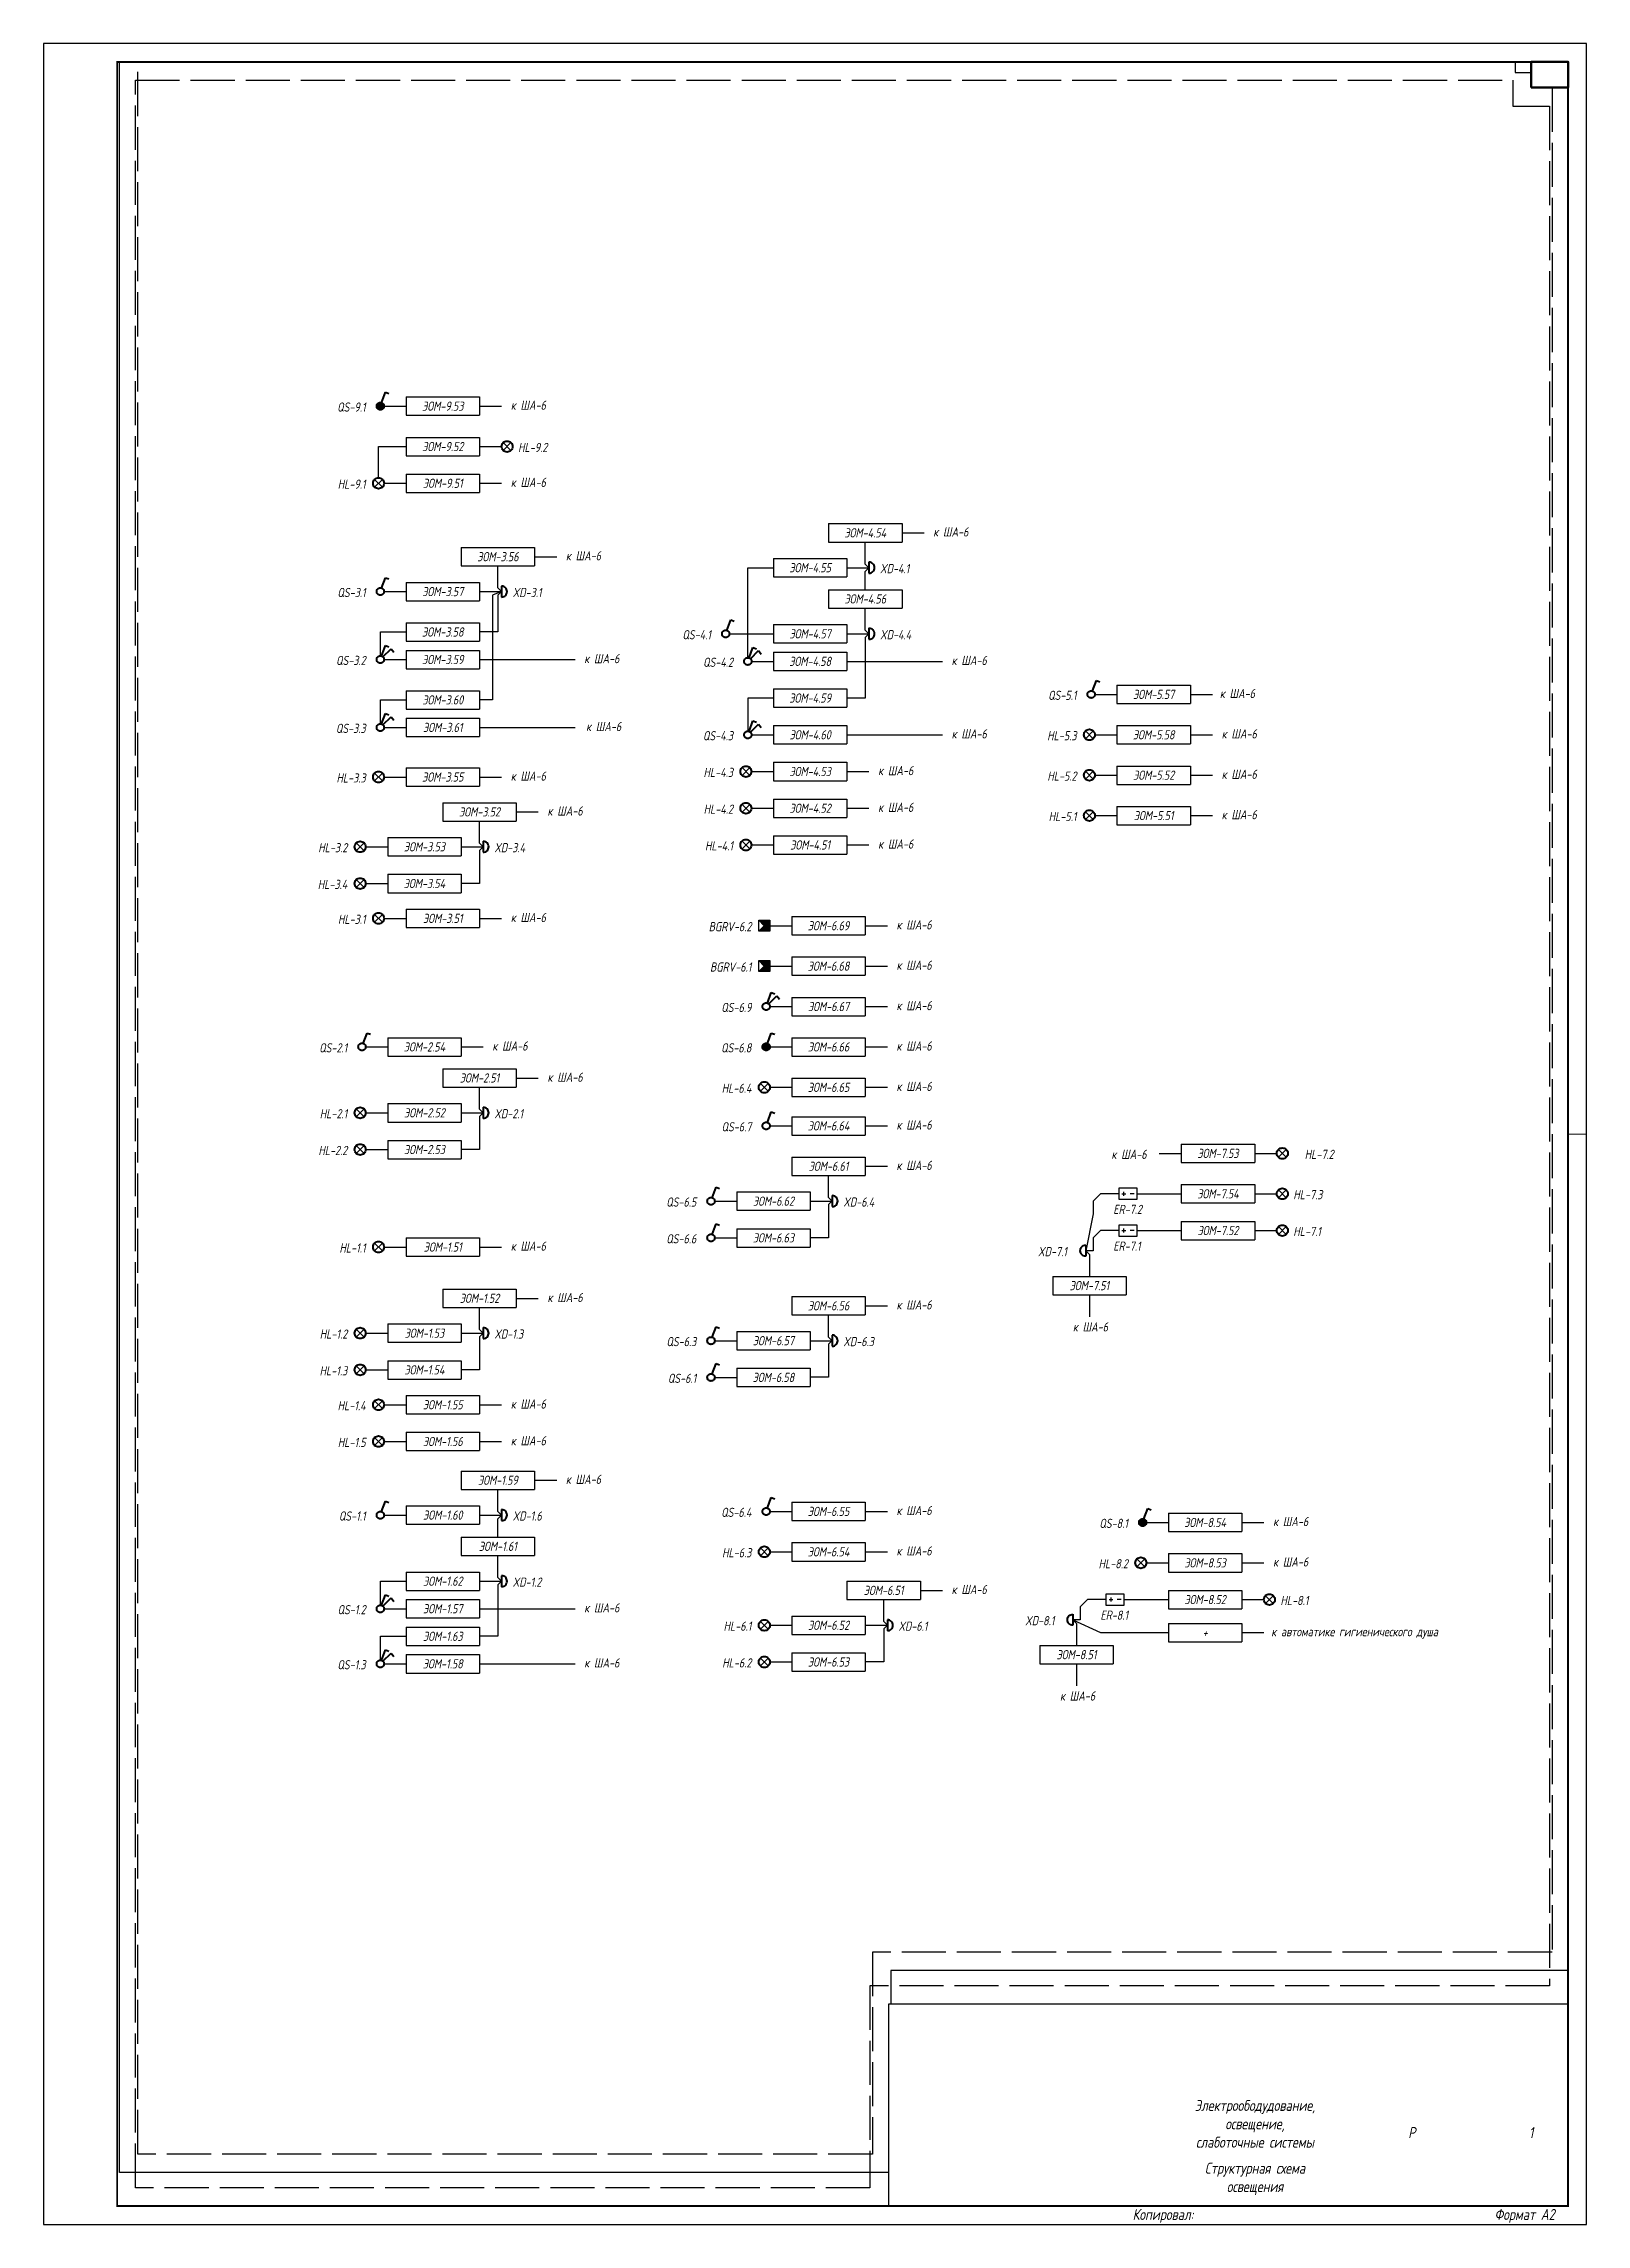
# Paper-space layout 'освещение' of a CAD drawing. Header units: millimetres. Extents: x 0 to 420, y 15 to 609.
# The model-space entities are those that its viewports show. They can reach past a viewport. Long polylines and large blocks are cut down to what shows.
import ezdxf
from ezdxf.enums import TextEntityAlignment as Align

# ---------------------------------------------------------------- set-up
doc = ezdxf.new("R2010")
doc.units = ezdxf.units.MM
doc.linetypes.add('ACAD_ISO02W100', pattern=[15, 12, -3])
doc.layers.add('noprint', color=2, linetype='Continuous', plot=False)
doc.layers.add('stamp', color=7, linetype='Continuous')
doc.styles.get("Standard").update_dxf_attribs({"font": 'arial.ttf'})
doc.styles.add('ГОСТ-ISOCPEUR', font='isocpeui.ttf', dxfattribs={"width": 0.8})
doc.linetypes.add('12V', pattern='A,12.7,-5.08,["12V",Standard,S=2.54,R=0,X=-2.54,Y=-1.27],-5.08', length=22.86)
doc.linetypes.add('220V_LINE', pattern='A,0.2,-0.05,["~220V",Standard,S=0.1,R=0,X=0,Y=-0.05],-0.4,0.1', length=0.75)

psp = doc.layouts.new('освещение')

# ---------------------------------------------------------------- texts
at = {"layer": 'stamp', "lineweight": 35, "style": 'ГОСТ-ISOCPEUR', "width": 0.8}
for s, p in [('Копировал:', (296.47, 16.05)), ('Формат А2', (394.97, 16.05))]:
    psp.add_text(s, height=3, dxfattribs=at).set_placement(p)
at = {"layer": 'stamp', "lineweight": 35, "char_height": 3, "width": 70.1573, "attachment_point": 5, "style": 'ГОСТ-ISOCPEUR'}
for s, insert in [('{Электроободудование,\\Pосвещение,\\Pслаботочные системы}', (329.78, 42.24)), ('{Структурная схема\\Pосвещения}', (329.78, 27.24))]:
    psp.add_mtext(s, dxfattribs=dict(at, insert=insert))
at = {"layer": 'stamp', "ltscale": 100, "char_height": 3, "attachment_point": 4, "style": 'ГОСТ-ISOCPEUR'}
for s, insert, width in [('{\\pxqc;Р}', (364.97, 39.84), 15), ('\\pxqc;1', (394.97, 39.84), 20)]:
    psp.add_mtext(s, dxfattribs=dict(at, insert=insert, width=width))

msp = doc.modelspace()

# ---------------------------------------------------------------- texts
at = {"style": 'ГОСТ-ISOCPEUR', "width": 0.8}
for s, p in [('QS-9.1', (-119, -588.5)), ('HL-9.1', (-119, -609.5)), ('QS-3.1', (-119, -639)), ('QS-4.1', (-25, -650.5)), ('QS-3.2', (-119, -657.5)), ('QS-4.2', (-19, -658)), ('QS-5.1', (74.5, -667)), ('QS-3.3', (-119, -676)), ('QS-4.3', (-19, -678)), ('HL-5.3', (74.5, -678)), ('HL-3.3', (-119, -689.5)), ('HL-4.3', (-19, -688)), ('HL-5.2', (74.5, -689)), ('HL-4.2', (-19, -698)), ('HL-5.1', (74.5, -700)), ('HL-3.2', (-124, -708.5)), ('HL-4.1', (-19, -708)), ('HL-3.4', (-124, -718.5)), ('HL-3.1', (-119, -728)), ('BGRV-6.2', (-14, -730)), ('BGRV-6.1', (-14, -741)), ('QS-6.9', (-14, -752)), ('QS-2.1', (-124, -763)), ('QS-6.8', (-14, -763)), ('HL-6.4', (-14, -774)), ('HL-2.1', (-124, -780.95)), ('QS-6.7', (-14, -784.5)), ('HL-2.2', (-124, -790.95)), ('HL-7.2', (144.5, -792)), ('QS-6.5', (-29, -805)), ('QS-6.6', (-29, -815)), ('HL-1.1', (-119, -817.5)), ('HL-1.2', (-124, -840.95)), ('QS-6.3', (-29, -843)), ('HL-1.3', (-124, -850.95)), ('QS-6.1', (-29, -853)), ('HL-1.4', (-119, -860.45)), ('HL-1.5', (-119, -870.45)), ('QS-1.1', (-119, -890.5)), ('QS-6.4', (-14, -889.5)), ('QS-8.1', (88.5, -892.5)), ('HL-6.3', (-14, -900.5)), ('HL-8.2', (88.5, -903.5)), ('QS-1.2', (-119, -916)), ('HL-6.1', (-14, -920.5)), ('QS-1.3', (-119, -931)), ('HL-6.2', (-14, -930.5))]:
    msp.add_text(s, height=2.5, dxfattribs=at).set_placement(p, align=Align.RIGHT)
for s, p in [('к ША-6', (-79.5, -588)), ('HL-9.2', (-77.5, -599.5)), ('к ША-6', (-79.5, -609)), ('к ША-6', (35.5, -622.5)), ('к ША-6', (-64.5, -629)), ('XD-4.1', (21, -632.5)), ('XD-3.1', (-79, -639)), ('XD-4.4', (21, -650.5)), ('к ША-6', (-59.5, -657)), ('к ША-6', (40.5, -657.5)), ('к ША-6', (113.5, -666.5)), ('к ША-6', (-59, -675.5)), ('к ША-6', (40.5, -677.5)), ('к ША-6', (114, -677.5)), ('к ША-6', (-79.5, -689)), ('к ША-6', (20.5, -687.5)), ('к ША-6', (114, -688.5)), ('к ША-6', (-69.5, -698.5)), ('к ША-6', (20.5, -697.5)), ('к ША-6', (114, -699.5)), ('XD-3.4', (-84, -708.5)), ('к ША-6', (20.5, -707.5)), ('к ША-6', (-79.5, -727.5)), ('к ША-6', (25.5, -729.5)), ('к ША-6', (25.5, -740.5)), ('к ША-6', (25.5, -751.5)), ('к ША-6', (-84.5, -762.5)), ('к ША-6', (25.5, -762.5)), ('к ША-6', (-69.5, -771)), ('к ША-6', (25.5, -773.5)), ('XD-2.1', (-84, -780.95)), ('к ША-6', (25.5, -784)), ('к ША-6', (84, -792)), ('к ША-6', (25.5, -795)), ('HL-7.3', (133.5, -803)), ('XD-6.4', (11, -805)), ('ER-7.2', (84.5, -807)), ('HL-7.1', (133.5, -813)), ('к ША-6', (-79.5, -817)), ('XD-7.1', (64, -818.5)), ('ER-7.1', (84.5, -817)), ('к ША-6', (-69.5, -831)), ('к ША-6', (25.5, -833)), ('к ША-6', (73.5, -839)), ('XD-1.3', (-84, -840.95)), ('XD-6.3', (11, -843)), ('к ША-6', (-79.5, -860)), ('к ША-6', (-79.5, -870)), ('к ША-6', (-64.5, -880.5)), ('XD-1.6', (-79, -890.5)), ('к ША-6', (25.5, -889)), ('к ША-6', (128, -892)), ('к ША-6', (25.5, -900)), ('к ША-6', (128, -903)), ('XD-1.2', (-79, -908.5)), ('к ША-6', (40.5, -910.5)), ('к ША-6', (-59.5, -915.5)), ('HL-8.1', (130, -913.5)), ('XD-6.1', (26, -920.5)), ('XD-8.1', (60.5, -919)), ('ER-8.1', (81, -917.5)), ('к автоматике гигиенического душа', (127.5, -922)), ('к ША-6', (-59.5, -930.5)), ('к ША-6', (70, -939.5))]:
    msp.add_text(s, height=2.5, dxfattribs=at).set_placement(p)

# ---------------------------------------------------------------- blocks, each defined once
blk = doc.blocks.new('*T58')
at = {"color": 0, "lineweight": -2}
for p, q in [((0, 0), (20, 0)), ((0, 0), (0, -5)), ((20, 0), (20, -5)), ((0, -5), (20, -5))]:
    blk.add_line(p, q, dxfattribs=at)
at = {"color": 0, "insert": (10, -2.5), "char_height": 2.5, "width": 19, "attachment_point": 5, "style": 'ГОСТ-ISOCPEUR'}
blk.add_mtext('{ЭОМ-1.51}', dxfattribs=at)
blk = doc.blocks.new('коробка коммутационная')
at = {"color": 0, "lineweight": -2}
blk.add_line((0, 3), (0, 0), dxfattribs=at)
blk.add_arc((0, 1.5), 1.5, 270, 90, dxfattribs=at)
blk = doc.blocks.new('*T59')
at = {"color": 0, "lineweight": -2}
for p, q in [((0, 0), (20, 0)), ((0, 0), (0, -5)), ((20, 0), (20, -5)), ((0, -5), (20, -5))]:
    blk.add_line(p, q, dxfattribs=at)
at = {"color": 0, "insert": (10, -2.5), "char_height": 2.5, "width": 19, "attachment_point": 5, "style": 'ГОСТ-ISOCPEUR'}
blk.add_mtext('{ЭОМ-1.52}', dxfattribs=at)
blk = doc.blocks.new('*T60')
at = {"color": 0, "lineweight": -2}
for p, q in [((0, 0), (20, 0)), ((0, 0), (0, -5)), ((20, 0), (20, -5)), ((0, -5), (20, -5))]:
    blk.add_line(p, q, dxfattribs=at)
at = {"color": 0, "insert": (10, -2.5), "char_height": 2.5, "width": 19, "attachment_point": 5, "style": 'ГОСТ-ISOCPEUR'}
blk.add_mtext('{ЭОМ-1.53}', dxfattribs=at)
blk = doc.blocks.new('*T61')
at = {"color": 0, "lineweight": -2}
for p, q in [((0, 0), (20, 0)), ((0, 0), (0, -5)), ((20, 0), (20, -5)), ((0, -5), (20, -5))]:
    blk.add_line(p, q, dxfattribs=at)
at = {"color": 0, "insert": (10, -2.5), "char_height": 2.5, "width": 19, "attachment_point": 5, "style": 'ГОСТ-ISOCPEUR'}
blk.add_mtext('{ЭОМ-1.54}', dxfattribs=at)
blk = doc.blocks.new('*T62')
at = {"color": 0, "lineweight": -2}
for p, q in [((0, 0), (20, 0)), ((0, 0), (0, -5)), ((20, 0), (20, -5)), ((0, -5), (20, -5))]:
    blk.add_line(p, q, dxfattribs=at)
at = {"color": 0, "insert": (10, -2.5), "char_height": 2.5, "width": 19, "attachment_point": 5, "style": 'ГОСТ-ISOCPEUR'}
blk.add_mtext('{ЭОМ-1.55}', dxfattribs=at)
blk = doc.blocks.new('*T63')
at = {"color": 0, "lineweight": -2}
for p, q in [((0, 0), (20, 0)), ((0, 0), (0, -5)), ((20, 0), (20, -5)), ((0, -5), (20, -5))]:
    blk.add_line(p, q, dxfattribs=at)
at = {"color": 0, "insert": (10, -2.5), "char_height": 2.5, "width": 19, "attachment_point": 5, "style": 'ГОСТ-ISOCPEUR'}
blk.add_mtext('{ЭОМ-1.56}', dxfattribs=at)
blk = doc.blocks.new('кнопка 1')
at = {"color": 0, "lineweight": -2}
for p, q in [((0.35, 0.94), (1.39, 3.78)), ((1.39, 3.78), (2.34, 3.45))]:
    blk.add_line(p, q, dxfattribs=at)
blk.add_circle((0, 0), 1, dxfattribs=at)
blk = doc.blocks.new('*T73')
at = {"color": 0, "lineweight": -2}
for p, q in [((0, 0), (20, 0)), ((0, 0), (0, -5)), ((20, 0), (20, -5)), ((0, -5), (20, -5))]:
    blk.add_line(p, q, dxfattribs=at)
at = {"color": 0, "insert": (10, -2.5), "char_height": 2.5, "width": 19, "attachment_point": 5, "style": 'ГОСТ-ISOCPEUR'}
blk.add_mtext('{ЭОМ-1.60}', dxfattribs=at)
blk = doc.blocks.new('*T74')
at = {"color": 0, "lineweight": -2}
for p, q in [((0, 0), (20, 0)), ((0, 0), (0, -5)), ((20, 0), (20, -5)), ((0, -5), (20, -5))]:
    blk.add_line(p, q, dxfattribs=at)
at = {"color": 0, "insert": (10, -2.5), "char_height": 2.5, "width": 19, "attachment_point": 5, "style": 'ГОСТ-ISOCPEUR'}
blk.add_mtext('{ЭОМ-1.57}', dxfattribs=at)
blk = doc.blocks.new('кнопка 2')
at = {"color": 0, "lineweight": -2}
for p, q in [((0.35, 0.94), (1.39, 3.78)), ((0.71, 0.71), (2.93, 2.93)), ((1.39, 3.78), (2.34, 3.45)), ((2.93, 2.93), (3.66, 2))]:
    blk.add_line(p, q, dxfattribs=at)
blk.add_circle((0, 0), 1, dxfattribs=at)
blk = doc.blocks.new('*T75')
at = {"color": 0, "lineweight": -2}
for p, q in [((0, 0), (20, 0)), ((0, 0), (0, -5)), ((20, 0), (20, -5)), ((0, -5), (20, -5))]:
    blk.add_line(p, q, dxfattribs=at)
at = {"color": 0, "insert": (10, -2.5), "char_height": 2.5, "width": 19, "attachment_point": 5, "style": 'ГОСТ-ISOCPEUR'}
blk.add_mtext('{ЭОМ-1.58}', dxfattribs=at)
blk = doc.blocks.new('*T76')
at = {"color": 0, "lineweight": -2}
for p, q in [((0, 0), (20, 0)), ((0, 0), (0, -5)), ((20, 0), (20, -5)), ((0, -5), (20, -5))]:
    blk.add_line(p, q, dxfattribs=at)
at = {"color": 0, "insert": (10, -2.5), "char_height": 2.5, "width": 19, "attachment_point": 5, "style": 'ГОСТ-ISOCPEUR'}
blk.add_mtext('{ЭОМ-2.51}', dxfattribs=at)
blk = doc.blocks.new('*T77')
at = {"color": 0, "lineweight": -2}
for p, q in [((0, 0), (20, 0)), ((0, 0), (0, -5)), ((20, 0), (20, -5)), ((0, -5), (20, -5))]:
    blk.add_line(p, q, dxfattribs=at)
at = {"color": 0, "insert": (10, -2.5), "char_height": 2.5, "width": 19, "attachment_point": 5, "style": 'ГОСТ-ISOCPEUR'}
blk.add_mtext('{ЭОМ-2.52}', dxfattribs=at)
blk = doc.blocks.new('*T78')
at = {"color": 0, "lineweight": -2}
for p, q in [((0, 0), (20, 0)), ((0, 0), (0, -5)), ((20, 0), (20, -5)), ((0, -5), (20, -5))]:
    blk.add_line(p, q, dxfattribs=at)
at = {"color": 0, "insert": (10, -2.5), "char_height": 2.5, "width": 19, "attachment_point": 5, "style": 'ГОСТ-ISOCPEUR'}
blk.add_mtext('{ЭОМ-2.53}', dxfattribs=at)
blk = doc.blocks.new('*T79')
at = {"color": 0, "lineweight": -2}
for p, q in [((0, 0), (20, 0)), ((0, 0), (0, -5)), ((20, 0), (20, -5)), ((0, -5), (20, -5))]:
    blk.add_line(p, q, dxfattribs=at)
at = {"color": 0, "insert": (10, -2.5), "char_height": 2.5, "width": 19, "attachment_point": 5, "style": 'ГОСТ-ISOCPEUR'}
blk.add_mtext('{ЭОМ-1.59}', dxfattribs=at)
blk = doc.blocks.new('*T80')
at = {"color": 0, "lineweight": -2}
for p, q in [((0, 0), (20, 0)), ((0, 0), (0, -5)), ((20, 0), (20, -5)), ((0, -5), (20, -5))]:
    blk.add_line(p, q, dxfattribs=at)
at = {"color": 0, "insert": (10, -2.5), "char_height": 2.5, "width": 19, "attachment_point": 5, "style": 'ГОСТ-ISOCPEUR'}
blk.add_mtext('{ЭОМ-1.61}', dxfattribs=at)
blk = doc.blocks.new('*T81')
at = {"color": 0, "lineweight": -2}
for p, q in [((0, 0), (20, 0)), ((0, 0), (0, -5)), ((20, 0), (20, -5)), ((0, -5), (20, -5))]:
    blk.add_line(p, q, dxfattribs=at)
at = {"color": 0, "insert": (10, -2.5), "char_height": 2.5, "width": 19, "attachment_point": 5, "style": 'ГОСТ-ISOCPEUR'}
blk.add_mtext('{ЭОМ-1.62}', dxfattribs=at)
blk = doc.blocks.new('*T82')
at = {"color": 0, "lineweight": -2}
for p, q in [((0, 0), (20, 0)), ((0, 0), (0, -5)), ((20, 0), (20, -5)), ((0, -5), (20, -5))]:
    blk.add_line(p, q, dxfattribs=at)
at = {"color": 0, "insert": (10, -2.5), "char_height": 2.5, "width": 19, "attachment_point": 5, "style": 'ГОСТ-ISOCPEUR'}
blk.add_mtext('{ЭОМ-1.63}', dxfattribs=at)
blk = doc.blocks.new('*T83')
at = {"color": 0, "lineweight": -2}
for p, q in [((0, 0), (20, 0)), ((0, 0), (0, -5)), ((20, 0), (20, -5)), ((0, -5), (20, -5))]:
    blk.add_line(p, q, dxfattribs=at)
at = {"color": 0, "insert": (10, -2.5), "char_height": 2.5, "width": 19, "attachment_point": 5, "style": 'ГОСТ-ISOCPEUR'}
blk.add_mtext('{ЭОМ-2.54}', dxfattribs=at)
blk = doc.blocks.new('*T84')
at = {"color": 0, "lineweight": -2}
for p, q in [((0, 0), (20, 0)), ((0, 0), (0, -5)), ((20, 0), (20, -5)), ((0, -5), (20, -5))]:
    blk.add_line(p, q, dxfattribs=at)
at = {"color": 0, "insert": (10, -2.5), "char_height": 2.5, "width": 19, "attachment_point": 5, "style": 'ГОСТ-ISOCPEUR'}
blk.add_mtext('{ЭОМ-3.51}', dxfattribs=at)
blk = doc.blocks.new('*T85')
at = {"color": 0, "lineweight": -2}
for p, q in [((0, 0), (20, 0)), ((0, 0), (0, -5)), ((20, 0), (20, -5)), ((0, -5), (20, -5))]:
    blk.add_line(p, q, dxfattribs=at)
at = {"color": 0, "insert": (10, -2.5), "char_height": 2.5, "width": 19, "attachment_point": 5, "style": 'ГОСТ-ISOCPEUR'}
blk.add_mtext('{ЭОМ-3.52}', dxfattribs=at)
blk = doc.blocks.new('*T86')
at = {"color": 0, "lineweight": -2}
for p, q in [((0, 0), (20, 0)), ((0, 0), (0, -5)), ((20, 0), (20, -5)), ((0, -5), (20, -5))]:
    blk.add_line(p, q, dxfattribs=at)
at = {"color": 0, "insert": (10, -2.5), "char_height": 2.5, "width": 19, "attachment_point": 5, "style": 'ГОСТ-ISOCPEUR'}
blk.add_mtext('{ЭОМ-3.53}', dxfattribs=at)
blk = doc.blocks.new('*T87')
at = {"color": 0, "lineweight": -2}
for p, q in [((0, 0), (20, 0)), ((0, 0), (0, -5)), ((20, 0), (20, -5)), ((0, -5), (20, -5))]:
    blk.add_line(p, q, dxfattribs=at)
at = {"color": 0, "insert": (10, -2.5), "char_height": 2.5, "width": 19, "attachment_point": 5, "style": 'ГОСТ-ISOCPEUR'}
blk.add_mtext('{ЭОМ-3.54}', dxfattribs=at)
blk = doc.blocks.new('*T88')
at = {"color": 0, "lineweight": -2}
for p, q in [((0, 0), (20, 0)), ((0, 0), (0, -5)), ((20, 0), (20, -5)), ((0, -5), (20, -5))]:
    blk.add_line(p, q, dxfattribs=at)
at = {"color": 0, "insert": (10, -2.5), "char_height": 2.5, "width": 19, "attachment_point": 5, "style": 'ГОСТ-ISOCPEUR'}
blk.add_mtext('{ЭОМ-3.55}', dxfattribs=at)
blk = doc.blocks.new('*T89')
at = {"color": 0, "lineweight": -2}
for p, q in [((0, 0), (20, 0)), ((0, 0), (0, -5)), ((20, 0), (20, -5)), ((0, -5), (20, -5))]:
    blk.add_line(p, q, dxfattribs=at)
at = {"color": 0, "insert": (10, -2.5), "char_height": 2.5, "width": 19, "attachment_point": 5, "style": 'ГОСТ-ISOCPEUR'}
blk.add_mtext('{ЭОМ-3.57}', dxfattribs=at)
blk = doc.blocks.new('*T90')
at = {"color": 0, "lineweight": -2}
for p, q in [((0, 0), (20, 0)), ((0, 0), (0, -5)), ((20, 0), (20, -5)), ((0, -5), (20, -5))]:
    blk.add_line(p, q, dxfattribs=at)
at = {"color": 0, "insert": (10, -2.5), "char_height": 2.5, "width": 19, "attachment_point": 5, "style": 'ГОСТ-ISOCPEUR'}
blk.add_mtext('{ЭОМ-3.59}', dxfattribs=at)
blk = doc.blocks.new('*T91')
at = {"color": 0, "lineweight": -2}
for p, q in [((0, 0), (20, 0)), ((0, 0), (0, -5)), ((20, 0), (20, -5)), ((0, -5), (20, -5))]:
    blk.add_line(p, q, dxfattribs=at)
at = {"color": 0, "insert": (10, -2.5), "char_height": 2.5, "width": 19, "attachment_point": 5, "style": 'ГОСТ-ISOCPEUR'}
blk.add_mtext('{ЭОМ-3.56}', dxfattribs=at)
blk = doc.blocks.new('*T92')
at = {"color": 0, "lineweight": -2}
for p, q in [((0, 0), (20, 0)), ((0, 0), (0, -5)), ((20, 0), (20, -5)), ((0, -5), (20, -5))]:
    blk.add_line(p, q, dxfattribs=at)
at = {"color": 0, "insert": (10, -2.5), "char_height": 2.5, "width": 19, "attachment_point": 5, "style": 'ГОСТ-ISOCPEUR'}
blk.add_mtext('{ЭОМ-3.58}', dxfattribs=at)
blk = doc.blocks.new('*T93')
at = {"color": 0, "lineweight": -2}
for p, q in [((0, 0), (20, 0)), ((0, 0), (0, -5)), ((20, 0), (20, -5)), ((0, -5), (20, -5))]:
    blk.add_line(p, q, dxfattribs=at)
at = {"color": 0, "insert": (10, -2.5), "char_height": 2.5, "width": 19, "attachment_point": 5, "style": 'ГОСТ-ISOCPEUR'}
blk.add_mtext('{ЭОМ-3.61}', dxfattribs=at)
blk = doc.blocks.new('*T94')
at = {"color": 0, "lineweight": -2}
for p, q in [((0, 0), (20, 0)), ((0, 0), (0, -5)), ((20, 0), (20, -5)), ((0, -5), (20, -5))]:
    blk.add_line(p, q, dxfattribs=at)
at = {"color": 0, "insert": (10, -2.5), "char_height": 2.5, "width": 19, "attachment_point": 5, "style": 'ГОСТ-ISOCPEUR'}
blk.add_mtext('{ЭОМ-3.60}', dxfattribs=at)
blk = doc.blocks.new('*T95')
at = {"color": 0, "lineweight": -2}
for p, q in [((0, 0), (20, 0)), ((0, 0), (0, -5)), ((20, 0), (20, -5)), ((0, -5), (20, -5))]:
    blk.add_line(p, q, dxfattribs=at)
at = {"color": 0, "insert": (10, -2.5), "char_height": 2.5, "width": 19, "attachment_point": 5, "style": 'ГОСТ-ISOCPEUR'}
blk.add_mtext('{ЭОМ-9.51}', dxfattribs=at)
blk = doc.blocks.new('*T96')
at = {"color": 0, "lineweight": -2}
for p, q in [((0, 0), (20, 0)), ((0, 0), (0, -5)), ((20, 0), (20, -5)), ((0, -5), (20, -5))]:
    blk.add_line(p, q, dxfattribs=at)
at = {"color": 0, "insert": (10, -2.5), "char_height": 2.5, "width": 19, "attachment_point": 5, "style": 'ГОСТ-ISOCPEUR'}
blk.add_mtext('{ЭОМ-9.52}', dxfattribs=at)
blk = doc.blocks.new('*T97')
at = {"color": 0, "lineweight": -2}
for p, q in [((0, 0), (20, 0)), ((0, 0), (0, -5)), ((20, 0), (20, -5)), ((0, -5), (20, -5))]:
    blk.add_line(p, q, dxfattribs=at)
at = {"color": 0, "insert": (10, -2.5), "char_height": 2.5, "width": 19, "attachment_point": 5, "style": 'ГОСТ-ISOCPEUR'}
blk.add_mtext('{ЭОМ-9.53}', dxfattribs=at)
blk = doc.blocks.new('кнопка 1 открытая IP44')
at = {"lineweight": -2}
blk.add_hatch(color=0, dxfattribs=at).paths.add_polyline_path([(-1, 0, 1), (1, 0, 1)])
at = {"color": 0, "lineweight": -2}
for p, q in [((0.35, 0.94), (1.39, 3.78)), ((1.39, 3.78), (2.34, 3.45))]:
    blk.add_line(p, q, dxfattribs=at)
blk.add_circle((0, 0), 1, dxfattribs=at)
blk = doc.blocks.new('*T98')
at = {"color": 0, "lineweight": -2}
for p, q in [((0, 0), (20, 0)), ((0, 0), (0, -5)), ((20, 0), (20, -5)), ((0, -5), (20, -5))]:
    blk.add_line(p, q, dxfattribs=at)
at = {"color": 0, "insert": (10, -2.5), "char_height": 2.5, "width": 19, "attachment_point": 5, "style": 'ГОСТ-ISOCPEUR'}
blk.add_mtext('{ЭОМ-4.51}', dxfattribs=at)
blk = doc.blocks.new('*T99')
at = {"color": 0, "lineweight": -2}
for p, q in [((0, 0), (20, 0)), ((0, 0), (0, -5)), ((20, 0), (20, -5)), ((0, -5), (20, -5))]:
    blk.add_line(p, q, dxfattribs=at)
at = {"color": 0, "insert": (10, -2.5), "char_height": 2.5, "width": 19, "attachment_point": 5, "style": 'ГОСТ-ISOCPEUR'}
blk.add_mtext('{ЭОМ-4.52}', dxfattribs=at)
blk = doc.blocks.new('*T100')
at = {"color": 0, "lineweight": -2}
for p, q in [((0, 0), (20, 0)), ((0, 0), (0, -5)), ((20, 0), (20, -5)), ((0, -5), (20, -5))]:
    blk.add_line(p, q, dxfattribs=at)
at = {"color": 0, "insert": (10, -2.5), "char_height": 2.5, "width": 19, "attachment_point": 5, "style": 'ГОСТ-ISOCPEUR'}
blk.add_mtext('{ЭОМ-4.53}', dxfattribs=at)
blk = doc.blocks.new('*T101')
at = {"color": 0, "lineweight": -2}
for p, q in [((0, 0), (20, 0)), ((0, 0), (0, -5)), ((20, 0), (20, -5)), ((0, -5), (20, -5))]:
    blk.add_line(p, q, dxfattribs=at)
at = {"color": 0, "insert": (10, -2.5), "char_height": 2.5, "width": 19, "attachment_point": 5, "style": 'ГОСТ-ISOCPEUR'}
blk.add_mtext('{ЭОМ-4.58}', dxfattribs=at)
blk = doc.blocks.new('*T102')
at = {"color": 0, "lineweight": -2}
for p, q in [((0, 0), (20, 0)), ((0, 0), (0, -5)), ((20, 0), (20, -5)), ((0, -5), (20, -5))]:
    blk.add_line(p, q, dxfattribs=at)
at = {"color": 0, "insert": (10, -2.5), "char_height": 2.5, "width": 19, "attachment_point": 5, "style": 'ГОСТ-ISOCPEUR'}
blk.add_mtext('{ЭОМ-4.54}', dxfattribs=at)
blk = doc.blocks.new('*T103')
at = {"color": 0, "lineweight": -2}
for p, q in [((0, 0), (20, 0)), ((0, 0), (0, -5)), ((20, 0), (20, -5)), ((0, -5), (20, -5))]:
    blk.add_line(p, q, dxfattribs=at)
at = {"color": 0, "insert": (10, -2.5), "char_height": 2.5, "width": 19, "attachment_point": 5, "style": 'ГОСТ-ISOCPEUR'}
blk.add_mtext('{ЭОМ-4.56}', dxfattribs=at)
blk = doc.blocks.new('*T104')
at = {"color": 0, "lineweight": -2}
for p, q in [((0, 0), (20, 0)), ((0, 0), (0, -5)), ((20, 0), (20, -5)), ((0, -5), (20, -5))]:
    blk.add_line(p, q, dxfattribs=at)
at = {"color": 0, "insert": (10, -2.5), "char_height": 2.5, "width": 19, "attachment_point": 5, "style": 'ГОСТ-ISOCPEUR'}
blk.add_mtext('{ЭОМ-4.57}', dxfattribs=at)
blk = doc.blocks.new('*T105')
at = {"color": 0, "lineweight": -2}
for p, q in [((0, 0), (20, 0)), ((0, 0), (0, -5)), ((20, 0), (20, -5)), ((0, -5), (20, -5))]:
    blk.add_line(p, q, dxfattribs=at)
at = {"color": 0, "insert": (10, -2.5), "char_height": 2.5, "width": 19, "attachment_point": 5, "style": 'ГОСТ-ISOCPEUR'}
blk.add_mtext('{ЭОМ-4.55}', dxfattribs=at)
blk = doc.blocks.new('*T106')
at = {"color": 0, "lineweight": -2}
for p, q in [((0, 0), (20, 0)), ((0, 0), (0, -5)), ((20, 0), (20, -5)), ((0, -5), (20, -5))]:
    blk.add_line(p, q, dxfattribs=at)
at = {"color": 0, "insert": (10, -2.5), "char_height": 2.5, "width": 19, "attachment_point": 5, "style": 'ГОСТ-ISOCPEUR'}
blk.add_mtext('{ЭОМ-4.60}', dxfattribs=at)
blk = doc.blocks.new('*T107')
at = {"color": 0, "lineweight": -2}
for p, q in [((0, 0), (20, 0)), ((0, 0), (0, -5)), ((20, 0), (20, -5)), ((0, -5), (20, -5))]:
    blk.add_line(p, q, dxfattribs=at)
at = {"color": 0, "insert": (10, -2.5), "char_height": 2.5, "width": 19, "attachment_point": 5, "style": 'ГОСТ-ISOCPEUR'}
blk.add_mtext('{ЭОМ-6.51}', dxfattribs=at)
blk = doc.blocks.new('*T108')
at = {"color": 0, "lineweight": -2}
for p, q in [((0, 0), (20, 0)), ((0, 0), (0, -5)), ((20, 0), (20, -5)), ((0, -5), (20, -5))]:
    blk.add_line(p, q, dxfattribs=at)
at = {"color": 0, "insert": (10, -2.5), "char_height": 2.5, "width": 19, "attachment_point": 5, "style": 'ГОСТ-ISOCPEUR'}
blk.add_mtext('{ЭОМ-6.52}', dxfattribs=at)
blk = doc.blocks.new('*T109')
at = {"color": 0, "lineweight": -2}
for p, q in [((0, 0), (20, 0)), ((0, 0), (0, -5)), ((20, 0), (20, -5)), ((0, -5), (20, -5))]:
    blk.add_line(p, q, dxfattribs=at)
at = {"color": 0, "insert": (10, -2.5), "char_height": 2.5, "width": 19, "attachment_point": 5, "style": 'ГОСТ-ISOCPEUR'}
blk.add_mtext('{ЭОМ-6.53}', dxfattribs=at)
blk = doc.blocks.new('*T110')
at = {"color": 0, "lineweight": -2}
for p, q in [((0, 0), (20, 0)), ((0, 0), (0, -5)), ((20, 0), (20, -5)), ((0, -5), (20, -5))]:
    blk.add_line(p, q, dxfattribs=at)
at = {"color": 0, "insert": (10, -2.5), "char_height": 2.5, "width": 19, "attachment_point": 5, "style": 'ГОСТ-ISOCPEUR'}
blk.add_mtext('{ЭОМ-6.54}', dxfattribs=at)
blk = doc.blocks.new('*T111')
at = {"color": 0, "lineweight": -2}
for p, q in [((0, 0), (20, 0)), ((0, 0), (0, -5)), ((20, 0), (20, -5)), ((0, -5), (20, -5))]:
    blk.add_line(p, q, dxfattribs=at)
at = {"color": 0, "insert": (10, -2.5), "char_height": 2.5, "width": 19, "attachment_point": 5, "style": 'ГОСТ-ISOCPEUR'}
blk.add_mtext('{ЭОМ-6.55}', dxfattribs=at)
blk = doc.blocks.new('*T112')
at = {"color": 0, "lineweight": -2}
for p, q in [((0, 0), (20, 0)), ((0, 0), (0, -5)), ((20, 0), (20, -5)), ((0, -5), (20, -5))]:
    blk.add_line(p, q, dxfattribs=at)
at = {"color": 0, "insert": (10, -2.5), "char_height": 2.5, "width": 19, "attachment_point": 5, "style": 'ГОСТ-ISOCPEUR'}
blk.add_mtext('{ЭОМ-6.56}', dxfattribs=at)
blk = doc.blocks.new('*T113')
at = {"color": 0, "lineweight": -2}
for p, q in [((0, 0), (20, 0)), ((0, 0), (0, -5)), ((20, 0), (20, -5)), ((0, -5), (20, -5))]:
    blk.add_line(p, q, dxfattribs=at)
at = {"color": 0, "insert": (10, -2.5), "char_height": 2.5, "width": 19, "attachment_point": 5, "style": 'ГОСТ-ISOCPEUR'}
blk.add_mtext('{ЭОМ-6.58}', dxfattribs=at)
blk = doc.blocks.new('*T114')
at = {"color": 0, "lineweight": -2}
for p, q in [((0, 0), (20, 0)), ((0, 0), (0, -5)), ((20, 0), (20, -5)), ((0, -5), (20, -5))]:
    blk.add_line(p, q, dxfattribs=at)
at = {"color": 0, "insert": (10, -2.5), "char_height": 2.5, "width": 19, "attachment_point": 5, "style": 'ГОСТ-ISOCPEUR'}
blk.add_mtext('{ЭОМ-6.57}', dxfattribs=at)
blk = doc.blocks.new('*T115')
at = {"color": 0, "lineweight": -2}
for p, q in [((0, 0), (20, 0)), ((0, 0), (0, -5)), ((20, 0), (20, -5)), ((0, -5), (20, -5))]:
    blk.add_line(p, q, dxfattribs=at)
at = {"color": 0, "insert": (10, -2.5), "char_height": 2.5, "width": 19, "attachment_point": 5, "style": 'ГОСТ-ISOCPEUR'}
blk.add_mtext('{ЭОМ-6.61}', dxfattribs=at)
blk = doc.blocks.new('*T116')
at = {"color": 0, "lineweight": -2}
for p, q in [((0, 0), (20, 0)), ((0, 0), (0, -5)), ((20, 0), (20, -5)), ((0, -5), (20, -5))]:
    blk.add_line(p, q, dxfattribs=at)
at = {"color": 0, "insert": (10, -2.5), "char_height": 2.5, "width": 19, "attachment_point": 5, "style": 'ГОСТ-ISOCPEUR'}
blk.add_mtext('{ЭОМ-6.62}', dxfattribs=at)
blk = doc.blocks.new('*T117')
at = {"color": 0, "lineweight": -2}
for p, q in [((0, 0), (20, 0)), ((0, 0), (0, -5)), ((20, 0), (20, -5)), ((0, -5), (20, -5))]:
    blk.add_line(p, q, dxfattribs=at)
at = {"color": 0, "insert": (10, -2.5), "char_height": 2.5, "width": 19, "attachment_point": 5, "style": 'ГОСТ-ISOCPEUR'}
blk.add_mtext('{ЭОМ-6.63}', dxfattribs=at)
blk = doc.blocks.new('*T118')
at = {"color": 0, "lineweight": -2}
for p, q in [((0, 0), (20, 0)), ((0, 0), (0, -5)), ((20, 0), (20, -5)), ((0, -5), (20, -5))]:
    blk.add_line(p, q, dxfattribs=at)
at = {"color": 0, "insert": (10, -2.5), "char_height": 2.5, "width": 19, "attachment_point": 5, "style": 'ГОСТ-ISOCPEUR'}
blk.add_mtext('{ЭОМ-6.64}', dxfattribs=at)
blk = doc.blocks.new('*T119')
at = {"color": 0, "lineweight": -2}
for p, q in [((0, 0), (20, 0)), ((0, 0), (0, -5)), ((20, 0), (20, -5)), ((0, -5), (20, -5))]:
    blk.add_line(p, q, dxfattribs=at)
at = {"color": 0, "insert": (10, -2.5), "char_height": 2.5, "width": 19, "attachment_point": 5, "style": 'ГОСТ-ISOCPEUR'}
blk.add_mtext('{ЭОМ-6.65}', dxfattribs=at)
blk = doc.blocks.new('*T120')
at = {"color": 0, "lineweight": -2}
for p, q in [((0, 0), (20, 0)), ((0, 0), (0, -5)), ((20, 0), (20, -5)), ((0, -5), (20, -5))]:
    blk.add_line(p, q, dxfattribs=at)
at = {"color": 0, "insert": (10, -2.5), "char_height": 2.5, "width": 19, "attachment_point": 5, "style": 'ГОСТ-ISOCPEUR'}
blk.add_mtext('{ЭОМ-6.66}', dxfattribs=at)
blk = doc.blocks.new('*T121')
at = {"color": 0, "lineweight": -2}
for p, q in [((0, 0), (20, 0)), ((0, 0), (0, -5)), ((20, 0), (20, -5)), ((0, -5), (20, -5))]:
    blk.add_line(p, q, dxfattribs=at)
at = {"color": 0, "insert": (10, -2.5), "char_height": 2.5, "width": 19, "attachment_point": 5, "style": 'ГОСТ-ISOCPEUR'}
blk.add_mtext('{ЭОМ-8.53}', dxfattribs=at)
blk = doc.blocks.new('*T122')
at = {"color": 0, "lineweight": -2}
for p, q in [((0, 0), (20, 0)), ((0, 0), (0, -5)), ((20, 0), (20, -5)), ((0, -5), (20, -5))]:
    blk.add_line(p, q, dxfattribs=at)
at = {"color": 0, "insert": (10, -2.5), "char_height": 2.5, "width": 19, "attachment_point": 5, "style": 'ГОСТ-ISOCPEUR'}
blk.add_mtext('{ЭОМ-8.54}', dxfattribs=at)
blk = doc.blocks.new('*T123')
at = {"color": 0, "lineweight": -2}
for p, q in [((0, 0), (20, 0)), ((0, 0), (0, -5)), ((20, 0), (20, -5)), ((0, -5), (20, -5))]:
    blk.add_line(p, q, dxfattribs=at)
at = {"color": 0, "insert": (10, -2.5), "char_height": 2.5, "width": 19, "attachment_point": 5, "style": 'ГОСТ-ISOCPEUR'}
blk.add_mtext('{ЭОМ-7.51}', dxfattribs=at)
blk = doc.blocks.new('*T124')
at = {"color": 0, "lineweight": -2}
for p, q in [((0, 0), (20, 0)), ((0, 0), (0, -5)), ((20, 0), (20, -5)), ((0, -5), (20, -5))]:
    blk.add_line(p, q, dxfattribs=at)
at = {"color": 0, "insert": (10, -2.5), "char_height": 2.5, "width": 19, "attachment_point": 5, "style": 'ГОСТ-ISOCPEUR'}
blk.add_mtext('{ЭОМ-7.53}', dxfattribs=at)
blk = doc.blocks.new('*T125')
at = {"color": 0, "linetype": 'ByBlock', "lineweight": -2, "transparency": 16777216}
for p, q in [((0, 0), (20, 0)), ((0, 0), (0, -5)), ((20, 0), (20, -5)), ((0, -5), (20, -5))]:
    blk.add_line(p, q, dxfattribs=at)
at = {"color": 0, "transparency": 16777216, "insert": (10, -2.5), "char_height": 2.5, "width": 19, "attachment_point": 5, "style": 'ГОСТ-ISOCPEUR'}
blk.add_mtext('{ЭОМ-5.51}', dxfattribs=at)
blk = doc.blocks.new('*T146')
at = {"color": 0, "lineweight": -2}
for p, q in [((0, 0), (20, 0)), ((0, 0), (0, -5)), ((20, 0), (20, -5)), ((0, -5), (20, -5))]:
    blk.add_line(p, q, dxfattribs=at)
at = {"color": 0, "insert": (10, -2.5), "char_height": 2.5, "width": 19, "attachment_point": 5, "style": 'ГОСТ-ISOCPEUR'}
blk.add_mtext('{ЭОМ-4.59}', dxfattribs=at)
blk = doc.blocks.new('*T147')
at = {"color": 0, "lineweight": -2}
for p, q in [((0, 0), (20, 0)), ((0, 0), (0, -5)), ((20, 0), (20, -5)), ((0, -5), (20, -5))]:
    blk.add_line(p, q, dxfattribs=at)
at = {"color": 0, "insert": (10, -2.5), "char_height": 2.5, "width": 19, "attachment_point": 5, "style": 'ГОСТ-ISOCPEUR'}
blk.add_mtext('{ЭОМ-5.57}', dxfattribs=at)
blk = doc.blocks.new('*T148')
at = {"color": 0, "lineweight": -2}
for p, q in [((0, 0), (20, 0)), ((0, 0), (0, -5)), ((20, 0), (20, -5)), ((0, -5), (20, -5))]:
    blk.add_line(p, q, dxfattribs=at)
at = {"color": 0, "insert": (10, -2.5), "char_height": 2.5, "width": 19, "attachment_point": 5, "style": 'ГОСТ-ISOCPEUR'}
blk.add_mtext('{ЭОМ-6.67}', dxfattribs=at)
blk = doc.blocks.new('Охранный датчик')
at = {"lineweight": -2}
blk.add_hatch(color=0, dxfattribs=at).paths.add_polyline_path([(1.5, 1.5), (3, 3), (0, 3), (0, 0), (3, 0)])
at = {"color": 0, "lineweight": -2}
for p, q in [((3, 3), (1.5, 1.5)), ((1.5, 1.5), (3, 0))]:
    blk.add_line(p, q, dxfattribs=at)
blk.add_lwpolyline([(3, 0), (0, 0), (0, 3), (3, 3)], close=True, dxfattribs=at)
blk = doc.blocks.new('*T150')
at = {"color": 0, "lineweight": -2}
for p, q in [((0, 0), (20, 0)), ((0, 0), (0, -5)), ((20, 0), (20, -5)), ((0, -5), (20, -5))]:
    blk.add_line(p, q, dxfattribs=at)
at = {"color": 0, "insert": (10, -2.5), "char_height": 2.5, "width": 19, "attachment_point": 5, "style": 'ГОСТ-ISOCPEUR'}
blk.add_mtext('{ЭОМ-6.68}', dxfattribs=at)
blk = doc.blocks.new('*T151')
at = {"color": 0, "lineweight": -2}
for p, q in [((0, 0), (20, 0)), ((0, 0), (0, -5)), ((20, 0), (20, -5)), ((0, -5), (20, -5))]:
    blk.add_line(p, q, dxfattribs=at)
at = {"color": 0, "insert": (10, -2.5), "char_height": 2.5, "width": 19, "attachment_point": 5, "style": 'ГОСТ-ISOCPEUR'}
blk.add_mtext('{ЭОМ-6.69}', dxfattribs=at)
blk = doc.blocks.new('ИП')
at = {"color": 0}
for p, q in [((0.86, 1.5), (1.91, 1.5)), ((1.38, 0.97), (1.38, 2.03)), ((4.14, 1.5), (3.09, 1.5))]:
    blk.add_line(p, q, dxfattribs=at)
blk.add_lwpolyline([(0, 0), (5, 0), (5, 3), (0, 3)], close=True, dxfattribs=at)
blk = doc.blocks.new('*T384')
at = {"color": 0, "lineweight": -2}
for p, q in [((0, 0), (20, 0)), ((0, 0), (0, -5)), ((20, 0), (20, -5)), ((0, -5), (20, -5))]:
    blk.add_line(p, q, dxfattribs=at)
at = {"color": 0, "insert": (10, -2.5), "char_height": 2.5, "width": 19, "attachment_point": 5, "style": 'ГОСТ-ISOCPEUR'}
blk.add_mtext('{ЭОМ-7.52}', dxfattribs=at)
blk = doc.blocks.new('*T385')
at = {"color": 0, "lineweight": -2}
for p, q in [((0, 0), (20, 0)), ((0, 0), (0, -5)), ((20, 0), (20, -5)), ((0, -5), (20, -5))]:
    blk.add_line(p, q, dxfattribs=at)
at = {"color": 0, "insert": (10, -2.5), "char_height": 2.5, "width": 19, "attachment_point": 5, "style": 'ГОСТ-ISOCPEUR'}
blk.add_mtext('{ЭОМ-8.51}', dxfattribs=at)
blk = doc.blocks.new('*T386')
at = {"color": 0, "lineweight": -2}
for p, q in [((0, 0), (20, 0)), ((0, 0), (0, -5)), ((20, 0), (20, -5)), ((0, -5), (20, -5))]:
    blk.add_line(p, q, dxfattribs=at)
at = {"color": 0, "insert": (10, -2.5), "char_height": 2.5, "width": 19, "attachment_point": 5, "style": 'ГОСТ-ISOCPEUR'}
blk.add_mtext('{ЭОМ-8.52}', dxfattribs=at)
blk = doc.blocks.new('*T387')
at = {"color": 0, "lineweight": -2}
for p, q in [((0, 0), (20, 0)), ((0, 0), (0, -5)), ((20, 0), (20, -5)), ((0, -5), (20, -5))]:
    blk.add_line(p, q, dxfattribs=at)
at = {"color": 0, "insert": (10, -2.5), "char_height": 2.5, "width": 19, "attachment_point": 5, "style": 'ГОСТ-ISOCPEUR'}
blk.add_mtext('{+}', dxfattribs=at)
blk = doc.blocks.new('*T388')
at = {"color": 0, "lineweight": -2}
for p, q in [((0, 0), (20, 0)), ((0, 0), (0, -5)), ((20, 0), (20, -5)), ((0, -5), (20, -5))]:
    blk.add_line(p, q, dxfattribs=at)
at = {"color": 0, "insert": (10, -2.5), "char_height": 2.5, "width": 19, "attachment_point": 5, "style": 'ГОСТ-ISOCPEUR'}
blk.add_mtext('{ЭОМ-7.54}', dxfattribs=at)
blk = doc.blocks.new('*T389')
at = {"color": 0, "linetype": 'ByBlock', "lineweight": -2, "transparency": 16777216}
for p, q in [((0, 0), (20, 0)), ((0, 0), (0, -5)), ((20, 0), (20, -5)), ((0, -5), (20, -5))]:
    blk.add_line(p, q, dxfattribs=at)
at = {"color": 0, "transparency": 16777216, "insert": (10, -2.5), "char_height": 2.5, "width": 19, "attachment_point": 5, "style": 'ГОСТ-ISOCPEUR'}
blk.add_mtext('ЭОМ-5.52', dxfattribs=at)
blk = doc.blocks.new('*T390')
at = {"color": 0, "linetype": 'ByBlock', "lineweight": -2, "transparency": 16777216}
for p, q in [((0, 0), (20, 0)), ((0, 0), (0, -5)), ((20, 0), (20, -5)), ((0, -5), (20, -5))]:
    blk.add_line(p, q, dxfattribs=at)
at = {"color": 0, "transparency": 16777216, "insert": (10, -2.5), "char_height": 2.5, "width": 19, "attachment_point": 5, "style": 'ГОСТ-ISOCPEUR'}
blk.add_mtext('ЭОМ-5.58', dxfattribs=at)

# ---------------------------------------------------------------- linework, layer by layer
at = {"linetype": '220V_LINE', "ltscale": 8}
for p, q in [((-114, -587), (-108, -587)), ((-88, -587), (-82, -587)), ((-88, -598), (-82, -598)), ((-114, -608), (-108, -608)), ((-88, -608), (-82, -608)), ((27, -621.5), (33, -621.5)), ((-73, -628), (-67, -628)), ((12, -631), (18, -631)), ((-114, -637.5), (-108, -637.5)), ((-88, -637.5), (-82, -637.5)), ((-20, -649), (-8, -649)), ((12, -649), (18, -649)), ((-114, -656), (-108, -656)), ((-88, -656), (-62, -656)), ((-14, -656.5), (-8, -656.5)), ((12, -656.5), (38, -656.5)), ((79.5, -665.5), (85.5, -665.5)), ((105.5, -665.5), (111.5, -665.5)), ((-114, -674.5), (-108, -674.5)), ((-88, -674.5), (-62, -674.5)), ((-14, -676.5), (-8, -676.5)), ((12, -676.5), (38, -676.5)), ((79.5, -676.5), (85.5, -676.5)), ((105.5, -676.5), (111.5, -676.5)), ((-114, -688), (-108, -688)), ((-88, -688), (-82, -688)), ((-14, -686.5), (-8, -686.5)), ((12, -686.5), (18, -686.5)), ((79.5, -687.5), (85.5, -687.5)), ((105.5, -687.5), (111.5, -687.5)), ((-78, -697.5), (-72, -697.5)), ((-14, -696.5), (-8, -696.5)), ((12, -696.5), (18, -696.5)), ((79.5, -698.5), (85.5, -698.5)), ((105.5, -698.5), (111.5, -698.5)), ((-14, -706.5), (-8, -706.5)), ((12, -706.5), (18, -706.5)), ((-119, -707), (-113, -707)), ((-93, -707), (-87, -707)), ((-119, -717), (-113, -717)), ((-114, -726.5), (-108, -726.5)), ((-88, -726.5), (-82, -726.5)), ((-9, -728.5), (-3, -728.5)), ((17, -728.5), (23, -728.5)), ((-9, -739.5), (-3, -739.5)), ((17, -739.5), (23, -739.5)), ((-9, -750.5), (-3, -750.5)), ((17, -750.5), (23, -750.5)), ((-119, -761.5), (-113, -761.5)), ((-93, -761.5), (-87, -761.5)), ((-9, -761.5), (-3, -761.5)), ((17, -761.5), (23, -761.5)), ((-78, -770), (-72, -770)), ((-9, -772.5), (-3, -772.5)), ((17, -772.5), (23, -772.5)), ((-119, -779.45), (-113, -779.45)), ((-93, -779.45), (-87, -779.45)), ((-9, -783), (-3, -783)), ((17, -783), (23, -783)), ((-119, -789.45), (-113, -789.45)), ((17, -794), (23, -794)), ((97, -790.5), (103, -790.5)), ((123, -790.5), (129, -790.5)), ((-24, -803.5), (-18, -803.5)), ((2, -803.5), (8, -803.5)), ((-24, -813.5), (-18, -813.5)), ((-114, -816), (-108, -816)), ((-88, -816), (-82, -816)), ((-78, -830), (-72, -830)), ((78, -829), (78, -835)), ((17, -832), (23, -832)), ((-119, -839.45), (-113, -839.45)), ((-93, -839.45), (-87, -839.45)), ((-24, -841.5), (-18, -841.5)), ((2, -841.5), (8, -841.5)), ((-119, -849.45), (-113, -849.45)), ((-24, -851.5), (-18, -851.5)), ((-114, -858.95), (-108, -858.95)), ((-88, -858.95), (-82, -858.95)), ((-114, -868.95), (-108, -868.95)), ((-88, -868.95), (-82, -868.95)), ((-73, -879.5), (-67, -879.5)), ((-114, -889), (-108, -889)), ((-88, -889), (-82, -889)), ((-9, -888), (-3, -888)), ((17, -888), (23, -888)), ((93.5, -891), (99.5, -891)), ((119.5, -891), (125.5, -891)), ((-9, -899), (-3, -899)), ((17, -899), (23, -899)), ((93.5, -902), (99.5, -902)), ((119.5, -902), (125.5, -902)), ((-88, -907), (-82, -907)), ((-114, -914.5), (-108, -914.5)), ((-88, -914.5), (-62, -914.5)), ((32, -909.5), (38, -909.5)), ((-9, -919), (-3, -919)), ((17, -919), (23, -919)), ((119.5, -921), (125.5, -921)), ((-114, -929.5), (-108, -929.5)), ((-88, -929.5), (-62, -929.5)), ((-9, -929), (-3, -929)), ((74.5, -929.5), (74.5, -935.5))]:
    msp.add_line(p, q, dxfattribs=at)
at = {"color": 3}
for p, q in [((-79.44, -599.06), (-81.56, -596.94)), ((-81.56, -599.06), (-79.44, -596.94)), ((-114.44, -609.06), (-116.56, -606.94)), ((-116.56, -609.06), (-114.44, -606.94)), ((79.06, -677.56), (76.94, -675.44)), ((76.94, -677.56), (79.06, -675.44)), ((-114.44, -689.06), (-116.56, -686.94)), ((-116.56, -689.06), (-114.44, -686.94)), ((-14.44, -687.56), (-16.56, -685.44)), ((-16.56, -687.56), (-14.44, -685.44)), ((79.06, -688.56), (76.94, -686.44)), ((76.94, -688.56), (79.06, -686.44)), ((-14.44, -697.56), (-16.56, -695.44)), ((-16.56, -697.56), (-14.44, -695.44)), ((79.06, -699.56), (76.94, -697.44)), ((76.94, -699.56), (79.06, -697.44)), ((-119.44, -708.06), (-121.56, -705.94)), ((-121.56, -708.06), (-119.44, -705.94)), ((-14.44, -707.56), (-16.56, -705.44)), ((-16.56, -707.56), (-14.44, -705.44)), ((-119.44, -718.06), (-121.56, -715.94)), ((-121.56, -718.06), (-119.44, -715.94)), ((-114.44, -727.56), (-116.56, -725.44)), ((-116.56, -727.56), (-114.44, -725.44)), ((-9.44, -773.56), (-11.56, -771.44)), ((-11.56, -773.56), (-9.44, -771.44)), ((-119.44, -780.51), (-121.56, -778.39)), ((-121.56, -780.51), (-119.44, -778.39)), ((-119.44, -790.51), (-121.56, -788.39)), ((-121.56, -790.51), (-119.44, -788.39)), ((131.56, -791.56), (129.44, -789.44)), ((129.44, -791.56), (131.56, -789.44)), ((131.56, -802.56), (129.44, -800.44)), ((129.44, -802.56), (131.56, -800.44)), ((131.56, -812.56), (129.44, -810.44)), ((129.44, -812.56), (131.56, -810.44)), ((-114.44, -817.06), (-116.56, -814.94)), ((-116.56, -817.06), (-114.44, -814.94)), ((-119.44, -840.51), (-121.56, -838.39)), ((-121.56, -840.51), (-119.44, -838.39)), ((-119.44, -850.51), (-121.56, -848.39)), ((-121.56, -850.51), (-119.44, -848.39)), ((-114.44, -860.01), (-116.56, -857.89)), ((-116.56, -860.01), (-114.44, -857.89)), ((-114.44, -870.01), (-116.56, -867.89)), ((-116.56, -870.01), (-114.44, -867.89)), ((-9.44, -900.06), (-11.56, -897.94)), ((-11.56, -900.06), (-9.44, -897.94)), ((93.06, -903.06), (90.94, -900.94)), ((90.94, -903.06), (93.06, -900.94)), ((128.06, -913.06), (125.94, -910.94)), ((125.94, -913.06), (128.06, -910.94)), ((-9.44, -920.06), (-11.56, -917.94)), ((-11.56, -920.06), (-9.44, -917.94)), ((-9.44, -930.06), (-11.56, -927.94)), ((-11.56, -930.06), (-9.44, -927.94))]:
    msp.add_line(p, q, dxfattribs=at)
at = {"linetype": '12V', "ltscale": 0.25}
for p, q in [((91, -801.5), (103, -801.5)), ((123, -801.5), (129, -801.5)), ((91, -811.5), (103, -811.5)), ((123, -811.5), (129, -811.5)), ((87.5, -912), (99.5, -912)), ((119.5, -912), (125.5, -912))]:
    msp.add_line(p, q, dxfattribs=at)
at = {"linetype": '220V_LINE', "ltscale": 8, "flags": 128}
for points in [[(-115.5, -606.5), (-115.5, -598), (-108, -598)], [(18, -631), (17, -630), (17, -624)], [(-82, -637.5), (-83, -636.5), (-83, -630.5)], [(-15, -655.5), (-15, -631), (-8, -631)], [(17, -637), (17, -632), (18, -631)], [(-82, -637.5), (-83, -638.5), (-83, -648.5), (-88, -648.5)], [(-82, -637.5), (-84.5, -638.5), (-84.5, -667), (-88, -667)], [(18, -649), (17, -648), (17, -642)], [(-115, -655), (-115, -648.5), (-108, -648.5)], [(18, -649), (17, -650), (17, -666.5), (12, -666.5)], [(-115, -673.5), (-115, -667), (-108, -667)], [(-8, -666.5), (-15, -666.5), (-15, -675.5)], [(-87, -707), (-88, -706), (-88, -700)], [(-87, -707), (-88, -708), (-88, -717), (-93, -717)], [(-87, -779.45), (-88, -778.45), (-88, -772.45)], [(-87, -779.45), (-88, -780.45), (-88, -789.45), (-93, -789.45)], [(8, -803.5), (7, -802.5), (7, -796.5)], [(86, -801.5), (81, -801.5), (79, -803.5), (79, -807), (77, -817)], [(8, -803.45), (7, -804.45), (7, -813.45), (2, -813.45)], [(86, -811.5), (81, -811.5), (79, -813.5), (79, -817), (77, -817)], [(77, -817), (78, -818), (78, -824)], [(-87, -839.45), (-88, -838.45), (-88, -832.45)], [(8, -841.5), (7, -840.5), (7, -834.5)], [(-87, -839.45), (-88, -840.45), (-88, -849.45), (-93, -849.45)], [(8, -841.45), (7, -842.45), (7, -851.45), (2, -851.45)], [(-82, -889), (-83, -888), (-83, -882)], [(-83, -895), (-83, -890), (-82, -889)], [(-82, -907), (-83, -906), (-83, -900)], [(-115, -913.5), (-115, -907), (-108, -907)], [(-82, -907), (-83, -908), (-83, -922), (-88, -922)], [(23, -919), (22, -918), (22, -912)], [(82.5, -912), (77.5, -912), (75.5, -914), (75.5, -917.5), (73.5, -917.5)], [(23, -919), (22, -920), (22, -929), (17, -929)], [(73.5, -917.5), (74.5, -918.5), (74.5, -924.5)], [(73.5, -917.5), (81, -921), (99.59, -921)], [(-115, -928.5), (-115, -922), (-108, -922)]]:
    msp.add_lwpolyline(points, dxfattribs=at)
at = {"color": 3, "lineweight": 40}
for centre in [(-80.5, -598), (-115.5, -608), (78, -676.5), (-115.5, -688), (-15.5, -686.5), (78, -687.5), (-15.5, -696.5), (78, -698.5), (-120.5, -707), (-15.5, -706.5), (-120.5, -717), (-115.5, -726.5), (-10.5, -772.5), (-120.5, -779.45), (-120.5, -789.45), (130.5, -790.5), (130.5, -801.5), (130.5, -811.5), (-115.5, -816), (-120.5, -839.45), (-120.5, -849.45), (-115.5, -858.95), (-115.5, -868.95), (-10.5, -899), (92, -902), (127, -912), (-10.5, -919), (-10.5, -929)]:
    msp.add_circle(centre, 1.5, dxfattribs=at)
at = {"layer": 'noprint'}
msp.add_lwpolyline([(-186, -484.12), (198.92, -484.12), (198.92, -491.12), (208.92, -491.12), (208.92, -1013), (23.92, -1013), (23.92, -1068), (-186, -1068)], close=True, dxfattribs=at)
at = {"layer": 'noprint', "linetype": 'ACAD_ISO02W100'}
msp.add_lwpolyline([(-181, -489.12), (193.92, -489.12), (193.92, -496.12), (203.92, -496.12), (203.92, -1008), (18.92, -1008), (18.92, -1063), (-181, -1063)], close=True, dxfattribs=at)

# ---------------------------------------------------------------- block references
at = {"color": 3, "lineweight": 40}
for name, p in [('кнопка 1 открытая IP44', (-115, -587)), ('кнопка 1', (-115, -637.5)), ('кнопка 1', (-21, -649)), ('кнопка 2', (-115, -656)), ('кнопка 2', (-15, -656.5)), ('кнопка 1', (78.5, -665.5)), ('кнопка 2', (-115, -674.5)), ('кнопка 2', (-15, -676.5)), ('кнопка 2', (-10, -750.5)), ('кнопка 1', (-120, -761.5)), ('кнопка 1 открытая IP44', (-10, -761.5)), ('кнопка 1', (-25, -803.5)), ('кнопка 1', (-25, -813.5)), ('кнопка 1', (-25, -841.5)), ('кнопка 1', (-25, -851.5)), ('кнопка 1', (-10, -888)), ('кнопка 1', (-115, -889)), ('кнопка 1 открытая IP44', (92.5, -891)), ('кнопка 2', (-115, -914.5)), ('кнопка 2', (-115, -929.5))]:
    msp.add_blockref(name, p, dxfattribs=at)
for name, p in [('*T97', (-108, -584.5)), ('*T96', (-108, -595.5)), ('*T95', (-108, -605.5)), ('*T102', (7, -619)), ('*T91', (-93, -625.5)), ('*T105', (-8, -628.5)), ('*T89', (-108, -635)), ('*T103', (7, -637)), ('*T92', (-108, -646)), ('*T104', (-8, -646.5)), ('*T90', (-108, -653.5)), ('*T101', (-8, -654)), ('*T94', (-108, -664.5)), ('*T146', (-8, -664)), ('*T147', (85.5, -663)), ('*T93', (-108, -672)), ('*T106', (-8, -674)), ('*T390', (85.5, -674)), ('*T88', (-108, -685.5)), ('*T100', (-8, -684)), ('*T389', (85.5, -685)), ('*T99', (-8, -694)), ('*T85', (-98, -695)), ('*T125', (85.5, -696)), ('*T86', (-113, -704.5)), ('*T98', (-8, -704)), ('*T87', (-113, -714.5)), ('*T84', (-108, -724)), ('*T151', (-3, -726)), ('*T150', (-3, -737)), ('*T148', (-3, -748)), ('*T83', (-113, -759)), ('*T120', (-3, -759)), ('*T76', (-98, -767.45)), ('*T119', (-3, -770)), ('*T77', (-113, -776.95)), ('*T118', (-3, -780.5)), ('*T78', (-113, -786.95)), ('*T124', (103, -788)), ('*T115', (-3, -791.5)), ('*T116', (-18, -801)), ('*T388', (103, -799)), ('*T58', (-108, -813.5)), ('*T117', (-18, -811)), ('*T384', (103, -809)), ('*T123', (68, -824)), ('*T59', (-98, -827.45)), ('*T112', (-3, -829.5)), ('*T60', (-113, -836.95)), ('*T114', (-18, -839)), ('*T61', (-113, -846.95)), ('*T113', (-18, -849)), ('*T62', (-108, -856.45)), ('*T63', (-108, -866.45)), ('*T79', (-93, -877)), ('*T73', (-108, -886.5)), ('*T111', (-3, -885.5)), ('*T122', (99.5, -888.5)), ('*T80', (-93, -895)), ('*T110', (-3, -896.5)), ('*T121', (99.5, -899.5)), ('*T81', (-108, -904.5)), ('*T107', (12, -907)), ('*T74', (-108, -912)), ('*T386', (99.5, -909.5)), ('*T82', (-108, -919.5)), ('*T108', (-3, -916.5)), ('*T387', (99.5, -918.5)), ('*T385', (64.5, -924.5)), ('*T75', (-108, -927)), ('*T109', (-3, -926.5))]:
    msp.add_blockref(name, p)
at = {"lineweight": 40}
for name, p in [('коробка коммутационная', (18, -632.5)), ('коробка коммутационная', (-82, -639)), ('коробка коммутационная', (18, -650.5)), ('коробка коммутационная', (-87, -708.5)), ('коробка коммутационная', (-87, -780.95)), ('ИП', (86, -803)), ('коробка коммутационная', (8, -805)), ('ИП', (86, -813)), ('коробка коммутационная', (-87, -840.95)), ('коробка коммутационная', (8, -843)), ('коробка коммутационная', (-82, -890.5)), ('коробка коммутационная', (-82, -908.5)), ('ИП', (82.5, -913.5)), ('коробка коммутационная', (23, -920.5))]:
    msp.add_blockref(name, p, dxfattribs=at)
at = {"color": 1, "rotation": 180}
for p in [(-9, -727), (-9, -738)]:
    msp.add_blockref('Охранный датчик', p, dxfattribs=at)
at = {"color": 1, "lineweight": 40}
msp.add_blockref('кнопка 1', (-10, -783), dxfattribs=at)
at = {"lineweight": 40, "xscale": -1}
for p in [(77, -818.5), (73.5, -919)]:
    msp.add_blockref('коробка коммутационная', p, dxfattribs=at)

msp.set_redraw_order([(e.dxf.handle, doc.entitydb.next_handle()) for e in msp.query("TEXT MTEXT ATTDEF DIMENSION ARC_DIMENSION")])  # texts and dimensions are drawn at this point

# ---------------------------------------------------------------- linework, layer by layer
at = {"const_width": 0.5}
psp.add_lwpolyline([(20.05, 19.84), (20.05, 603.73), (414.97, 603.73), (414.97, 19.84)], close=True, dxfattribs=at)
at = {"layer": 'noprint'}
psp.add_lwpolyline([(0.05, 608.73), (0.05, 14.84), (419.97, 14.84), (419.97, 608.73)], close=True, dxfattribs=at)
at = {"layer": 'noprint', "linetype": 'ACAD_ISO02W100'}
psp.add_lwpolyline([(25.05, 598.73), (399.97, 598.73), (399.97, 591.73), (409.97, 591.73), (409.97, 79.84), (224.97, 79.84), (224.97, 24.84), (25.05, 24.84)], close=True, dxfattribs=at)
at = {"layer": 'stamp', "lineweight": 0}
psp.add_line((419.97, 311.75), (414.97, 311.75), dxfattribs=at)
at = {"layer": 'stamp'}
psp.add_lwpolyline([(20.05, 603.73), (404.97, 603.73), (404.97, 596.73), (414.97, 596.73), (414.97, 74.84), (229.97, 74.84), (229.97, 19.84), (20.05, 19.84)], close=True, dxfattribs=at)
at = {"layer": 'stamp', "lineweight": 50}
psp.add_lwpolyline([(404.97, 596.73), (414.97, 596.73), (414.97, 603.73), (404.97, 603.73)], close=True, dxfattribs=at)

psp.set_redraw_order([(e.dxf.handle, doc.entitydb.next_handle()) for e in psp.query("TEXT MTEXT ATTDEF DIMENSION ARC_DIMENSION")])  # texts and dimensions are drawn at this point

# ---------------------------------------------------------------- viewports
at = {"layer": 'stamp'}
vp = psp.add_viewport(center=(217.51, 311.78), size=(394.92, 583.885), view_center_point=(10.81, -785.22), view_height=583.885, dxfattribs=at)
vp.dxf.flags = 0x10000  # cut along an outline
vp.dxf.clipping_boundary_handle = psp.add_lwpolyline([(20.05, 603.73), (404.97, 603.73), (404.97, 596.73), (414.97, 596.73), (414.97, 74.84), (229.97, 74.84), (229.97, 19.84), (20.05, 19.84)], format="xyb", close=True, dxfattribs={"invisible": 1}).dxf.handle

doc.saveas('drawing.dxf')
